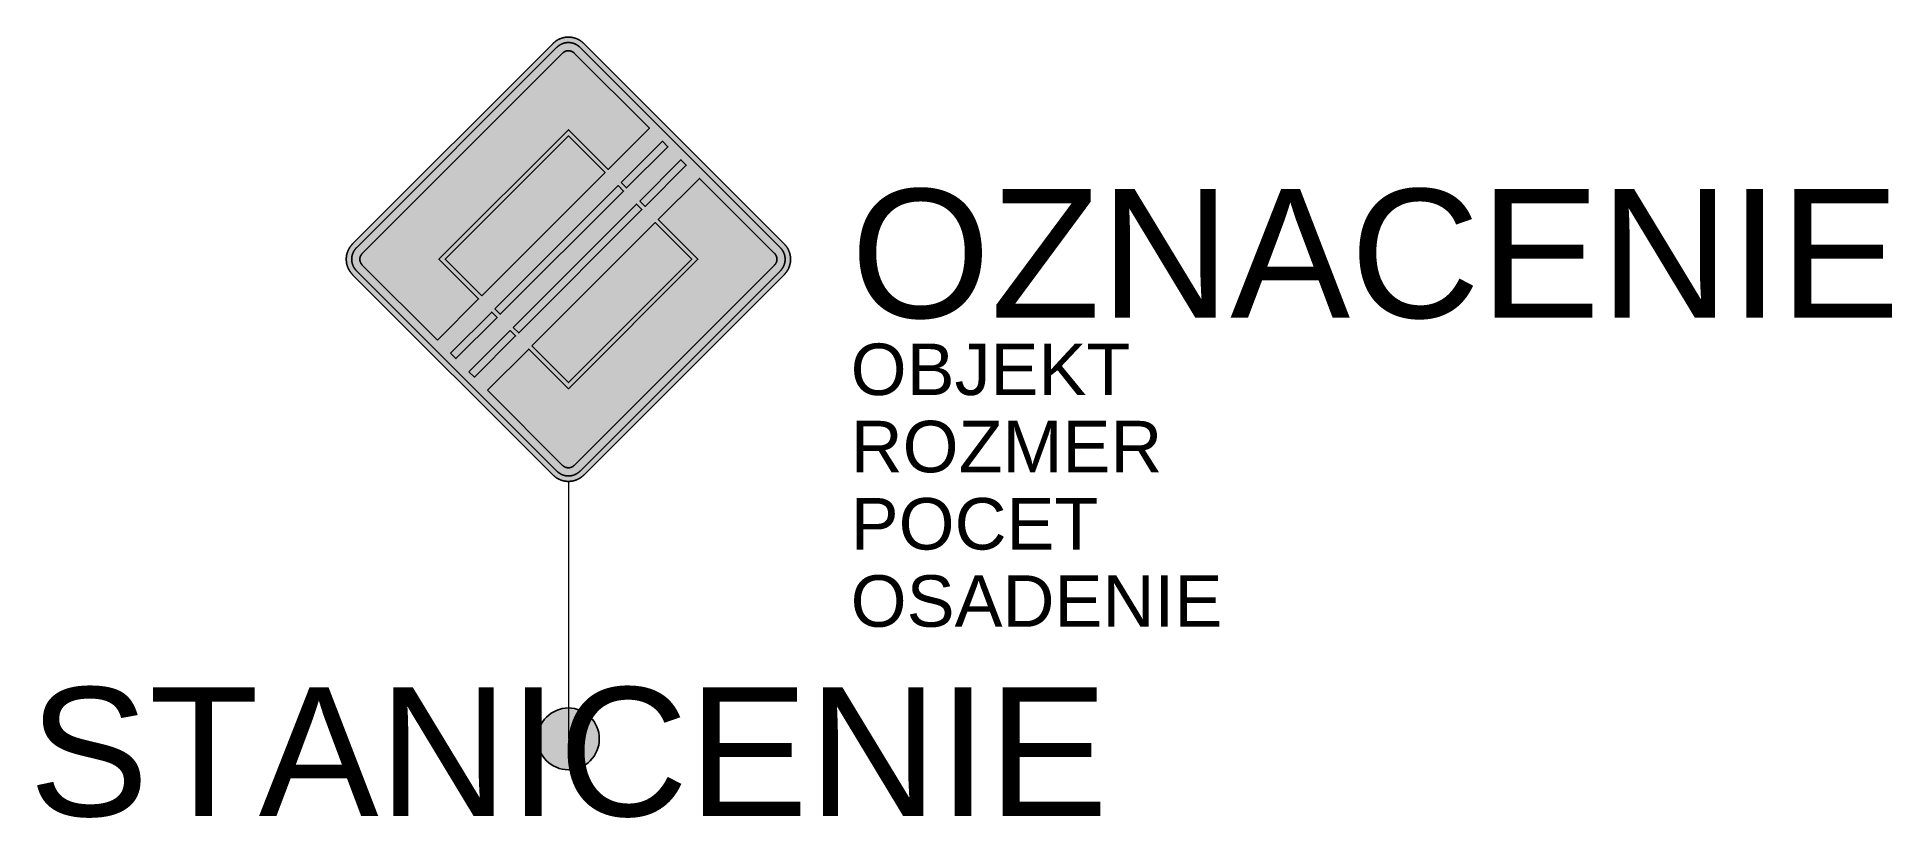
# Model space of a CAD drawing. Header units: metres. Extents: x -10.3 to 25.7, y -1.5 to 13.6.
import ezdxf
from ezdxf.enums import TextEntityAlignment as Align

# ---------------------------------------------------------------- set-up
doc = ezdxf.new("R2010")
doc.units = ezdxf.units.M
doc.layers.get('Defpoints').update_dxf_attribs({"color": 140, "lineweight": 5})
doc.styles.get("Standard").update_dxf_attribs({"font": 'arial.ttf'})

msp = doc.modelspace()

# ---------------------------------------------------------------- hatches: boundary and pattern name
at = {"true_color": 0xf1efea}
for points in [[(0.299, 5.124), (0.296, 5.12), (0.292, 5.117), (0.288, 5.113), (0.284, 5.109), (0.28, 5.106), (0.276, 5.103), (0.272, 5.099), (0.268, 5.096), (0.264, 5.093), (0.26, 5.089), (0.256, 5.086), (0.252, 5.083), (0.248, 5.08), (0.243, 5.077), (0.239, 5.074), (0.235, 5.071), (0.23, 5.068), (0.226, 5.065), (0.222, 5.063), (0.217, 5.06), (0.213, 5.057), (0.208, 5.055), (0.204, 5.052), (0.199, 5.05), (0.195, 5.047), (0.19, 5.045), (0.186, 5.043), (0.181, 5.041), (0.176, 5.038), (0.171, 5.036), (0.167, 5.034), (0.162, 5.032), (0.157, 5.03), (0.152, 5.028), (0.148, 5.027), (0.143, 5.025), (0.138, 5.023), (0.133, 5.021), (0.128, 5.02), (0.123, 5.018), (0.118, 5.017), (0.113, 5.015), (0.108, 5.014), (0.103, 5.013), (0.098, 5.012), (0.093, 5.01), (0.088, 5.009), (0.083, 5.008), (0.078, 5.007), (0.073, 5.006), (0.068, 5.005), (0.062, 5.005), (0.057, 5.004), (0.052, 5.003), (0.047, 5.003), (0.042, 5.002), (0.037, 5.002), (0.031, 5.001), (0.026, 5.001), (0.021, 5), (0.016, 5), (0.01, 5), (0.005, 5), (0, 5), (-0.005, 5), (-0.011, 5), (-0.016, 5), (-0.021, 5), (-0.026, 5.001), (-0.031, 5.001), (-0.037, 5.002), (-0.042, 5.002), (-0.047, 5.003), (-0.052, 5.003), (-0.057, 5.004), (-0.063, 5.005), (-0.068, 5.005), (-0.073, 5.006), (-0.078, 5.007), (-0.083, 5.008), (-0.088, 5.009), (-0.093, 5.01), (-0.098, 5.012), (-0.103, 5.013), (-0.108, 5.014), (-0.113, 5.015), (-0.118, 5.017), (-0.123, 5.018), (-0.128, 5.02), (-0.133, 5.021), (-0.138, 5.023), (-0.143, 5.025), (-0.148, 5.027), (-0.152, 5.028), (-0.157, 5.03), (-0.162, 5.032), (-0.167, 5.034), (-0.172, 5.036), (-0.176, 5.038), (-0.181, 5.041), (-0.186, 5.043), (-0.19, 5.045), (-0.195, 5.047), (-0.199, 5.05), (-0.204, 5.052), (-0.208, 5.055), (-0.213, 5.057), (-0.217, 5.06), (-0.222, 5.063), (-0.226, 5.065), (-0.231, 5.068), (-0.235, 5.071), (-0.239, 5.074), (-0.243, 5.077), (-0.248, 5.08), (-0.252, 5.083), (-0.256, 5.086), (-0.26, 5.089), (-0.264, 5.093), (-0.268, 5.096), (-0.272, 5.099), (-0.276, 5.103), (-0.28, 5.106), (-0.284, 5.109), (-0.288, 5.113), (-0.292, 5.117), (-0.296, 5.12), (-0.299, 5.124), (-4.191, 9.015), (-4.195, 9.019), (-4.198, 9.023), (-4.202, 9.027), (-4.205, 9.031), (-4.209, 9.034), (-4.212, 9.038), (-4.216, 9.042), (-4.219, 9.046), (-4.222, 9.05), (-4.225, 9.055), (-4.229, 9.059), (-4.232, 9.063), (-4.235, 9.067), (-4.238, 9.071), (-4.241, 9.076), (-4.244, 9.08), (-4.247, 9.084), (-4.249, 9.089), (-4.252, 9.093), (-4.255, 9.097), (-4.257, 9.102), (-4.26, 9.106), (-4.262, 9.111), (-4.265, 9.115), (-4.267, 9.12), (-4.27, 9.125), (-4.272, 9.129), (-4.274, 9.134), (-4.276, 9.138), (-4.279, 9.143), (-4.281, 9.148), (-4.283, 9.153), (-4.285, 9.158), (-4.286, 9.162), (-4.288, 9.167), (-4.29, 9.172), (-4.292, 9.177), (-4.293, 9.182), (-4.295, 9.187), (-4.297, 9.192), (-4.298, 9.197), (-4.299, 9.202), (-4.301, 9.207), (-4.302, 9.212), (-4.303, 9.217), (-4.304, 9.222), (-4.306, 9.227), (-4.307, 9.232), (-4.308, 9.237), (-4.309, 9.242), (-4.309, 9.247), (-4.31, 9.252), (-4.311, 9.257), (-4.312, 9.263), (-4.312, 9.268), (-4.313, 9.273), (-4.313, 9.278), (-4.314, 9.283), (-4.314, 9.289), (-4.314, 9.294), (-4.315, 9.299), (-4.315, 9.304), (-4.315, 9.309), (-4.315, 9.315), (-4.315, 9.32), (-4.315, 9.325), (-4.315, 9.331), (-4.314, 9.336), (-4.314, 9.341), (-4.314, 9.346), (-4.313, 9.351), (-4.313, 9.357), (-4.312, 9.362), (-4.312, 9.367), (-4.311, 9.372), (-4.31, 9.377), (-4.309, 9.382), (-4.309, 9.388), (-4.308, 9.393), (-4.307, 9.398), (-4.306, 9.403), (-4.304, 9.408), (-4.303, 9.413), (-4.302, 9.418), (-4.301, 9.423), (-4.299, 9.428), (-4.298, 9.433), (-4.297, 9.438), (-4.295, 9.443), (-4.293, 9.448), (-4.292, 9.453), (-4.29, 9.457), (-4.288, 9.462), (-4.286, 9.467), (-4.285, 9.472), (-4.283, 9.477), (-4.281, 9.481), (-4.279, 9.486), (-4.276, 9.491), (-4.274, 9.496), (-4.272, 9.5), (-4.27, 9.505), (-4.267, 9.51), (-4.265, 9.514), (-4.262, 9.519), (-4.26, 9.523), (-4.257, 9.528), (-4.255, 9.532), (-4.252, 9.536), (-4.249, 9.541), (-4.247, 9.545), (-4.244, 9.55), (-4.241, 9.554), (-4.238, 9.558), (-4.235, 9.562), (-4.232, 9.567), (-4.229, 9.571), (-4.225, 9.575), (-4.222, 9.579), (-4.219, 9.583), (-4.216, 9.587), (-4.212, 9.591), (-4.209, 9.595), (-4.205, 9.599), (-4.202, 9.603), (-4.198, 9.607), (-4.195, 9.61), (-4.191, 9.614), (-0.299, 13.506), (-0.296, 13.509), (-0.292, 13.513), (-0.288, 13.516), (-0.284, 13.52), (-0.28, 13.524), (-0.276, 13.527), (-0.272, 13.53), (-0.268, 13.534), (-0.264, 13.537), (-0.26, 13.54), (-0.256, 13.543), (-0.252, 13.546), (-0.248, 13.549), (-0.243, 13.553), (-0.239, 13.556), (-0.235, 13.558), (-0.231, 13.561), (-0.226, 13.564), (-0.222, 13.567), (-0.217, 13.569), (-0.213, 13.572), (-0.208, 13.575), (-0.204, 13.577), (-0.199, 13.58), (-0.195, 13.582), (-0.19, 13.584), (-0.186, 13.587), (-0.181, 13.589), (-0.176, 13.591), (-0.172, 13.593), (-0.167, 13.595), (-0.162, 13.597), (-0.157, 13.599), (-0.152, 13.601), (-0.148, 13.603), (-0.143, 13.605), (-0.138, 13.606), (-0.133, 13.608), (-0.128, 13.61), (-0.123, 13.611), (-0.118, 13.613), (-0.113, 13.614), (-0.108, 13.615), (-0.103, 13.617), (-0.098, 13.618), (-0.093, 13.619), (-0.088, 13.62), (-0.083, 13.621), (-0.078, 13.622), (-0.073, 13.623), (-0.068, 13.624), (-0.063, 13.625), (-0.057, 13.626), (-0.052, 13.626), (-0.047, 13.627), (-0.042, 13.627), (-0.037, 13.628), (-0.031, 13.628), (-0.026, 13.629), (-0.021, 13.629), (-0.016, 13.629), (-0.011, 13.629), (-0.005, 13.63), (0, 13.63), (0.005, 13.63), (0.01, 13.629), (0.016, 13.629), (0.021, 13.629), (0.026, 13.629), (0.031, 13.628), (0.037, 13.628), (0.042, 13.627), (0.047, 13.627), (0.052, 13.626), (0.057, 13.626), (0.062, 13.625), (0.068, 13.624), (0.073, 13.623), (0.078, 13.622), (0.083, 13.621), (0.088, 13.62), (0.093, 13.619), (0.098, 13.618), (0.103, 13.617), (0.108, 13.615), (0.113, 13.614), (0.118, 13.613), (0.123, 13.611), (0.128, 13.61), (0.133, 13.608), (0.138, 13.606), (0.143, 13.605), (0.148, 13.603), (0.152, 13.601), (0.157, 13.599), (0.162, 13.597), (0.167, 13.595), (0.171, 13.593), (0.176, 13.591), (0.181, 13.589), (0.186, 13.587), (0.19, 13.584), (0.195, 13.582), (0.199, 13.58), (0.204, 13.577), (0.208, 13.575), (0.213, 13.572), (0.217, 13.569), (0.222, 13.567), (0.226, 13.564), (0.23, 13.561), (0.235, 13.558), (0.239, 13.556), (0.243, 13.553), (0.248, 13.549), (0.252, 13.546), (0.256, 13.543), (0.26, 13.54), (0.264, 13.537), (0.268, 13.534), (0.272, 13.53), (0.276, 13.527), (0.28, 13.524), (0.284, 13.52), (0.288, 13.516), (0.292, 13.513), (0.296, 13.509), (0.299, 13.506), (4.191, 9.614), (4.194, 9.61), (4.198, 9.607), (4.202, 9.603), (4.205, 9.599), (4.209, 9.595), (4.212, 9.591), (4.216, 9.587), (4.219, 9.583), (4.222, 9.579), (4.225, 9.575), (4.229, 9.571), (4.232, 9.567), (4.235, 9.562), (4.238, 9.558), (4.241, 9.554), (4.244, 9.55), (4.246, 9.545), (4.249, 9.541), (4.252, 9.536), (4.255, 9.532), (4.257, 9.528), (4.26, 9.523), (4.262, 9.519), (4.265, 9.514), (4.267, 9.51), (4.27, 9.505), (4.272, 9.5), (4.274, 9.496), (4.276, 9.491), (4.278, 9.486), (4.281, 9.481), (4.282, 9.477), (4.284, 9.472), (4.286, 9.467), (4.288, 9.462), (4.29, 9.457), (4.292, 9.453), (4.293, 9.448), (4.295, 9.443), (4.296, 9.438), (4.298, 9.433), (4.299, 9.428), (4.301, 9.423), (4.302, 9.418), (4.303, 9.413), (4.304, 9.408), (4.305, 9.403), (4.306, 9.398), (4.307, 9.393), (4.308, 9.388), (4.309, 9.382), (4.31, 9.377), (4.311, 9.372), (4.311, 9.367), (4.312, 9.362), (4.313, 9.357), (4.313, 9.351), (4.314, 9.346), (4.314, 9.341), (4.314, 9.336), (4.314, 9.331), (4.315, 9.325), (4.315, 9.32), (4.315, 9.315), (4.315, 9.309), (4.315, 9.304), (4.314, 9.299), (4.314, 9.294), (4.314, 9.289), (4.314, 9.283), (4.313, 9.278), (4.313, 9.273), (4.312, 9.268), (4.311, 9.263), (4.311, 9.257), (4.31, 9.252), (4.309, 9.247), (4.308, 9.242), (4.307, 9.237), (4.306, 9.232), (4.305, 9.227), (4.304, 9.222), (4.303, 9.217), (4.302, 9.212), (4.301, 9.207), (4.299, 9.202), (4.298, 9.197), (4.296, 9.192), (4.295, 9.187), (4.293, 9.182), (4.292, 9.177), (4.29, 9.172), (4.288, 9.167), (4.286, 9.162), (4.284, 9.158), (4.282, 9.153), (4.281, 9.148), (4.278, 9.143), (4.276, 9.138), (4.274, 9.134), (4.272, 9.129), (4.27, 9.125), (4.267, 9.12), (4.265, 9.115), (4.262, 9.111), (4.26, 9.106), (4.257, 9.102), (4.255, 9.097), (4.252, 9.093), (4.249, 9.089), (4.246, 9.084), (4.244, 9.08), (4.241, 9.076), (4.238, 9.071), (4.235, 9.067), (4.232, 9.063), (4.229, 9.059), (4.225, 9.055), (4.222, 9.05), (4.219, 9.046), (4.216, 9.042), (4.212, 9.038), (4.209, 9.034), (4.205, 9.031), (4.202, 9.027), (4.198, 9.023), (4.194, 9.019), (4.191, 9.015)], [(-2.544, 7.743), (-4.004, 9.203), (-4.005, 9.204), (-4.006, 9.205), (-4.008, 9.207), (-4.009, 9.208), (-4.011, 9.21), (-4.012, 9.211), (-4.013, 9.213), (-4.014, 9.214), (-4.016, 9.216), (-4.017, 9.217), (-4.018, 9.219), (-4.019, 9.22), (-4.02, 9.222), (-4.021, 9.223), (-4.022, 9.225), (-4.024, 9.227), (-4.025, 9.228), (-4.026, 9.23), (-4.027, 9.232), (-4.028, 9.233), (-4.029, 9.235), (-4.03, 9.237), (-4.031, 9.238), (-4.032, 9.24), (-4.032, 9.242), (-4.033, 9.243), (-4.034, 9.245), (-4.035, 9.247), (-4.036, 9.249), (-4.037, 9.25), (-4.037, 9.252), (-4.038, 9.254), (-4.039, 9.256), (-4.04, 9.258), (-4.04, 9.259), (-4.041, 9.261), (-4.042, 9.263), (-4.042, 9.265), (-4.043, 9.267), (-4.043, 9.269), (-4.044, 9.27), (-4.044, 9.272), (-4.045, 9.274), (-4.045, 9.276), (-4.046, 9.278), (-4.046, 9.28), (-4.047, 9.282), (-4.047, 9.284), (-4.048, 9.285), (-4.048, 9.287), (-4.048, 9.289), (-4.049, 9.291), (-4.049, 9.293), (-4.049, 9.295), (-4.049, 9.297), (-4.05, 9.299), (-4.05, 9.301), (-4.05, 9.303), (-4.05, 9.305), (-4.05, 9.307), (-4.05, 9.309), (-4.05, 9.311), (-4.05, 9.313), (-4.05, 9.315), (-4.05, 9.317), (-4.05, 9.319), (-4.05, 9.321), (-4.05, 9.323), (-4.05, 9.325), (-4.05, 9.327), (-4.05, 9.328), (-4.05, 9.33), (-4.049, 9.332), (-4.049, 9.334), (-4.049, 9.336), (-4.049, 9.338), (-4.048, 9.34), (-4.048, 9.342), (-4.048, 9.344), (-4.047, 9.346), (-4.047, 9.348), (-4.046, 9.35), (-4.046, 9.352), (-4.045, 9.353), (-4.045, 9.355), (-4.044, 9.357), (-4.044, 9.359), (-4.043, 9.361), (-4.043, 9.363), (-4.042, 9.365), (-4.042, 9.366), (-4.041, 9.368), (-4.04, 9.37), (-4.04, 9.372), (-4.039, 9.374), (-4.038, 9.375), (-4.037, 9.377), (-4.037, 9.379), (-4.036, 9.381), (-4.035, 9.383), (-4.034, 9.384), (-4.033, 9.386), (-4.032, 9.388), (-4.032, 9.39), (-4.031, 9.391), (-4.03, 9.393), (-4.029, 9.395), (-4.028, 9.396), (-4.027, 9.398), (-4.026, 9.4), (-4.025, 9.401), (-4.024, 9.403), (-4.022, 9.404), (-4.021, 9.406), (-4.02, 9.408), (-4.019, 9.409), (-4.018, 9.411), (-4.017, 9.412), (-4.016, 9.414), (-4.014, 9.415), (-4.013, 9.417), (-4.012, 9.418), (-4.011, 9.42), (-4.009, 9.421), (-4.008, 9.423), (-4.006, 9.424), (-4.005, 9.426), (-4.004, 9.427), (-0.112, 13.318), (-0.111, 13.32), (-0.11, 13.321), (-0.108, 13.323), (-0.107, 13.324), (-0.105, 13.325), (-0.104, 13.326), (-0.102, 13.328), (-0.101, 13.329), (-0.099, 13.33), (-0.098, 13.331), (-0.096, 13.333), (-0.095, 13.334), (-0.093, 13.335), (-0.091, 13.336), (-0.09, 13.337), (-0.088, 13.338), (-0.087, 13.339), (-0.085, 13.34), (-0.083, 13.341), (-0.082, 13.342), (-0.08, 13.343), (-0.078, 13.344), (-0.077, 13.345), (-0.075, 13.346), (-0.073, 13.347), (-0.071, 13.348), (-0.07, 13.349), (-0.068, 13.35), (-0.066, 13.351), (-0.064, 13.351), (-0.063, 13.352), (-0.061, 13.353), (-0.059, 13.354), (-0.057, 13.354), (-0.055, 13.355), (-0.054, 13.356), (-0.052, 13.356), (-0.05, 13.357), (-0.048, 13.357), (-0.046, 13.358), (-0.044, 13.359), (-0.042, 13.359), (-0.041, 13.36), (-0.039, 13.36), (-0.037, 13.361), (-0.035, 13.361), (-0.033, 13.362), (-0.031, 13.362), (-0.029, 13.362), (-0.027, 13.363), (-0.025, 13.363), (-0.023, 13.363), (-0.022, 13.363), (-0.02, 13.364), (-0.018, 13.364), (-0.016, 13.364), (-0.014, 13.364), (-0.012, 13.364), (-0.01, 13.365), (-0.008, 13.365), (-0.006, 13.365), (-0.004, 13.365), (-0.002, 13.365), (0, 13.365), (0.002, 13.365), (0.004, 13.365), (0.006, 13.365), (0.008, 13.365), (0.01, 13.365), (0.012, 13.364), (0.014, 13.364), (0.016, 13.364), (0.018, 13.364), (0.02, 13.364), (0.021, 13.363), (0.023, 13.363), (0.025, 13.363), (0.027, 13.363), (0.029, 13.362), (0.031, 13.362), (0.033, 13.362), (0.035, 13.361), (0.037, 13.361), (0.039, 13.36), (0.041, 13.36), (0.042, 13.359), (0.044, 13.359), (0.046, 13.358), (0.048, 13.357), (0.05, 13.357), (0.052, 13.356), (0.053, 13.356), (0.055, 13.355), (0.057, 13.354), (0.059, 13.354), (0.061, 13.353), (0.062, 13.352), (0.064, 13.351), (0.066, 13.351), (0.068, 13.35), (0.07, 13.349), (0.071, 13.348), (0.073, 13.347), (0.075, 13.346), (0.076, 13.345), (0.078, 13.344), (0.08, 13.343), (0.082, 13.342), (0.083, 13.341), (0.085, 13.34), (0.086, 13.339), (0.088, 13.338), (0.09, 13.337), (0.091, 13.336), (0.093, 13.335), (0.094, 13.334), (0.096, 13.333), (0.098, 13.331), (0.099, 13.33), (0.101, 13.329), (0.102, 13.328), (0.104, 13.326), (0.105, 13.325), (0.107, 13.324), (0.108, 13.323), (0.109, 13.321), (0.111, 13.32), (0.112, 13.318), (1.572, 11.859), (0.771, 11.058), (0, 11.829), (-2.514, 9.315), (-1.744, 8.544)], [(1.025, 10.804), (1.826, 11.605), (1.931, 11.5), (1.13, 10.699)], [(1.384, 10.445), (2.185, 11.246), (2.29, 11.141), (1.489, 10.34)], [(-1.572, 6.77), (-0.771, 7.571), (0, 6.8), (2.514, 9.315), (1.744, 10.086), (2.544, 10.886), (4.004, 9.427), (4.005, 9.426), (4.006, 9.424), (4.008, 9.423), (4.009, 9.421), (4.01, 9.42), (4.012, 9.418), (4.013, 9.417), (4.014, 9.415), (4.015, 9.414), (4.017, 9.412), (4.018, 9.411), (4.019, 9.409), (4.02, 9.408), (4.021, 9.406), (4.022, 9.404), (4.023, 9.403), (4.025, 9.401), (4.026, 9.4), (4.027, 9.398), (4.028, 9.396), (4.029, 9.395), (4.03, 9.393), (4.031, 9.391), (4.031, 9.39), (4.032, 9.388), (4.033, 9.386), (4.034, 9.384), (4.035, 9.383), (4.036, 9.381), (4.037, 9.379), (4.037, 9.377), (4.038, 9.375), (4.039, 9.374), (4.039, 9.372), (4.04, 9.37), (4.041, 9.368), (4.041, 9.366), (4.042, 9.365), (4.043, 9.363), (4.043, 9.361), (4.044, 9.359), (4.044, 9.357), (4.045, 9.355), (4.045, 9.353), (4.046, 9.352), (4.046, 9.35), (4.047, 9.348), (4.047, 9.346), (4.047, 9.344), (4.048, 9.342), (4.048, 9.34), (4.048, 9.338), (4.049, 9.336), (4.049, 9.334), (4.049, 9.332), (4.049, 9.33), (4.05, 9.328), (4.05, 9.327), (4.05, 9.325), (4.05, 9.323), (4.05, 9.321), (4.05, 9.319), (4.05, 9.317), (4.05, 9.315), (4.05, 9.313), (4.05, 9.311), (4.05, 9.309), (4.05, 9.307), (4.05, 9.305), (4.05, 9.303), (4.05, 9.301), (4.049, 9.299), (4.049, 9.297), (4.049, 9.295), (4.049, 9.293), (4.048, 9.291), (4.048, 9.289), (4.048, 9.287), (4.047, 9.285), (4.047, 9.284), (4.047, 9.282), (4.046, 9.28), (4.046, 9.278), (4.045, 9.276), (4.045, 9.274), (4.044, 9.272), (4.044, 9.27), (4.043, 9.269), (4.043, 9.267), (4.042, 9.265), (4.041, 9.263), (4.041, 9.261), (4.04, 9.259), (4.039, 9.258), (4.039, 9.256), (4.038, 9.254), (4.037, 9.252), (4.037, 9.25), (4.036, 9.249), (4.035, 9.247), (4.034, 9.245), (4.033, 9.243), (4.032, 9.242), (4.031, 9.24), (4.031, 9.238), (4.03, 9.237), (4.029, 9.235), (4.028, 9.233), (4.027, 9.232), (4.026, 9.23), (4.025, 9.228), (4.023, 9.227), (4.022, 9.225), (4.021, 9.223), (4.02, 9.222), (4.019, 9.22), (4.018, 9.219), (4.017, 9.217), (4.015, 9.216), (4.014, 9.214), (4.013, 9.213), (4.012, 9.211), (4.01, 9.21), (4.009, 9.208), (4.008, 9.207), (4.006, 9.205), (4.005, 9.204), (4.004, 9.202), (0.112, 5.311), (0.111, 5.31), (0.109, 5.308), (0.108, 5.307), (0.107, 5.306), (0.105, 5.304), (0.104, 5.303), (0.102, 5.302), (0.101, 5.3), (0.099, 5.299), (0.098, 5.298), (0.096, 5.297), (0.094, 5.296), (0.093, 5.295), (0.091, 5.293), (0.09, 5.292), (0.088, 5.291), (0.086, 5.29), (0.085, 5.289), (0.083, 5.288), (0.082, 5.287), (0.08, 5.286), (0.078, 5.285), (0.076, 5.284), (0.075, 5.283), (0.073, 5.282), (0.071, 5.281), (0.07, 5.281), (0.068, 5.28), (0.066, 5.279), (0.064, 5.278), (0.062, 5.277), (0.061, 5.277), (0.059, 5.276), (0.057, 5.275), (0.055, 5.274), (0.053, 5.274), (0.052, 5.273), (0.05, 5.273), (0.048, 5.272), (0.046, 5.271), (0.044, 5.271), (0.042, 5.27), (0.041, 5.27), (0.039, 5.269), (0.037, 5.269), (0.035, 5.268), (0.033, 5.268), (0.031, 5.268), (0.029, 5.267), (0.027, 5.267), (0.025, 5.267), (0.023, 5.266), (0.021, 5.266), (0.02, 5.266), (0.018, 5.266), (0.016, 5.265), (0.014, 5.265), (0.012, 5.265), (0.01, 5.265), (0.008, 5.265), (0.006, 5.265), (0.004, 5.265), (0.002, 5.265), (0, 5.265), (-0.002, 5.265), (-0.004, 5.265), (-0.006, 5.265), (-0.008, 5.265), (-0.01, 5.265), (-0.012, 5.265), (-0.014, 5.265), (-0.016, 5.265), (-0.018, 5.266), (-0.02, 5.266), (-0.022, 5.266), (-0.023, 5.266), (-0.025, 5.267), (-0.027, 5.267), (-0.029, 5.267), (-0.031, 5.268), (-0.033, 5.268), (-0.035, 5.268), (-0.037, 5.269), (-0.039, 5.269), (-0.041, 5.27), (-0.042, 5.27), (-0.044, 5.271), (-0.046, 5.271), (-0.048, 5.272), (-0.05, 5.273), (-0.052, 5.273), (-0.054, 5.274), (-0.055, 5.274), (-0.057, 5.275), (-0.059, 5.276), (-0.061, 5.277), (-0.063, 5.277), (-0.064, 5.278), (-0.066, 5.279), (-0.068, 5.28), (-0.07, 5.281), (-0.071, 5.281), (-0.073, 5.282), (-0.075, 5.283), (-0.077, 5.284), (-0.078, 5.285), (-0.08, 5.286), (-0.082, 5.287), (-0.083, 5.288), (-0.085, 5.289), (-0.087, 5.29), (-0.088, 5.291), (-0.09, 5.292), (-0.091, 5.293), (-0.093, 5.295), (-0.095, 5.296), (-0.096, 5.297), (-0.098, 5.298), (-0.099, 5.299), (-0.101, 5.3), (-0.102, 5.302), (-0.104, 5.303), (-0.105, 5.304), (-0.107, 5.306), (-0.108, 5.307), (-0.11, 5.308), (-0.111, 5.31), (-0.112, 5.311)], [(-2.29, 7.489), (-1.489, 8.29), (-1.384, 8.185), (-2.185, 7.384)], [(-1.931, 7.13), (-1.13, 7.93), (-1.025, 7.826), (-1.826, 7.025)]]:
    msp.add_hatch(color=7, dxfattribs=at).paths.add_polyline_path(points)
at = {"true_color": 0x9b9b9b}
msp.add_hatch(color=253, dxfattribs=at).paths.add_polyline_path([(0.225, 5.199), (0.222, 5.196), (0.219, 5.193), (0.216, 5.191), (0.213, 5.188), (0.21, 5.185), (0.207, 5.183), (0.204, 5.18), (0.201, 5.178), (0.198, 5.175), (0.195, 5.173), (0.192, 5.17), (0.189, 5.168), (0.186, 5.166), (0.183, 5.164), (0.179, 5.161), (0.176, 5.159), (0.173, 5.157), (0.17, 5.155), (0.166, 5.153), (0.163, 5.151), (0.16, 5.149), (0.156, 5.147), (0.153, 5.145), (0.149, 5.143), (0.146, 5.141), (0.143, 5.14), (0.139, 5.138), (0.136, 5.136), (0.132, 5.135), (0.129, 5.133), (0.125, 5.131), (0.121, 5.13), (0.118, 5.128), (0.114, 5.127), (0.111, 5.126), (0.107, 5.124), (0.103, 5.123), (0.1, 5.122), (0.096, 5.121), (0.092, 5.12), (0.089, 5.118), (0.085, 5.117), (0.081, 5.116), (0.077, 5.115), (0.074, 5.114), (0.07, 5.114), (0.066, 5.113), (0.062, 5.112), (0.058, 5.111), (0.055, 5.11), (0.051, 5.11), (0.047, 5.109), (0.043, 5.109), (0.039, 5.108), (0.035, 5.108), (0.031, 5.107), (0.027, 5.107), (0.024, 5.107), (0.02, 5.106), (0.016, 5.106), (0.012, 5.106), (0.008, 5.106), (0.004, 5.106), (0, 5.106), (-0.004, 5.106), (-0.008, 5.106), (-0.012, 5.106), (-0.016, 5.106), (-0.02, 5.106), (-0.024, 5.107), (-0.028, 5.107), (-0.031, 5.107), (-0.035, 5.108), (-0.039, 5.108), (-0.043, 5.109), (-0.047, 5.109), (-0.051, 5.11), (-0.055, 5.11), (-0.058, 5.111), (-0.062, 5.112), (-0.066, 5.113), (-0.07, 5.114), (-0.074, 5.114), (-0.077, 5.115), (-0.081, 5.116), (-0.085, 5.117), (-0.089, 5.118), (-0.092, 5.12), (-0.096, 5.121), (-0.1, 5.122), (-0.103, 5.123), (-0.107, 5.124), (-0.111, 5.126), (-0.114, 5.127), (-0.118, 5.128), (-0.122, 5.13), (-0.125, 5.131), (-0.129, 5.133), (-0.132, 5.135), (-0.136, 5.136), (-0.139, 5.138), (-0.143, 5.14), (-0.146, 5.141), (-0.15, 5.143), (-0.153, 5.145), (-0.156, 5.147), (-0.16, 5.149), (-0.163, 5.151), (-0.166, 5.153), (-0.17, 5.155), (-0.173, 5.157), (-0.176, 5.159), (-0.179, 5.161), (-0.183, 5.164), (-0.186, 5.166), (-0.189, 5.168), (-0.192, 5.17), (-0.195, 5.173), (-0.198, 5.175), (-0.201, 5.178), (-0.204, 5.18), (-0.207, 5.183), (-0.21, 5.185), (-0.213, 5.188), (-0.216, 5.191), (-0.219, 5.193), (-0.222, 5.196), (-0.225, 5.199), (-4.116, 9.09), (-4.119, 9.093), (-4.121, 9.096), (-4.124, 9.099), (-4.127, 9.102), (-4.129, 9.105), (-4.132, 9.107), (-4.135, 9.11), (-4.137, 9.114), (-4.14, 9.117), (-4.142, 9.12), (-4.144, 9.123), (-4.147, 9.126), (-4.149, 9.129), (-4.151, 9.132), (-4.153, 9.135), (-4.156, 9.139), (-4.158, 9.142), (-4.16, 9.145), (-4.162, 9.148), (-4.164, 9.152), (-4.166, 9.155), (-4.168, 9.158), (-4.17, 9.162), (-4.172, 9.165), (-4.173, 9.169), (-4.175, 9.172), (-4.177, 9.176), (-4.179, 9.179), (-4.18, 9.183), (-4.182, 9.186), (-4.183, 9.19), (-4.185, 9.193), (-4.186, 9.197), (-4.188, 9.2), (-4.189, 9.204), (-4.19, 9.208), (-4.192, 9.211), (-4.193, 9.215), (-4.194, 9.219), (-4.195, 9.222), (-4.196, 9.226), (-4.197, 9.23), (-4.198, 9.234), (-4.199, 9.237), (-4.2, 9.241), (-4.201, 9.245), (-4.202, 9.249), (-4.203, 9.252), (-4.204, 9.256), (-4.204, 9.26), (-4.205, 9.264), (-4.205, 9.268), (-4.206, 9.272), (-4.207, 9.276), (-4.207, 9.279), (-4.207, 9.283), (-4.208, 9.287), (-4.208, 9.291), (-4.208, 9.295), (-4.209, 9.299), (-4.209, 9.303), (-4.209, 9.307), (-4.209, 9.311), (-4.209, 9.315), (-4.209, 9.319), (-4.209, 9.323), (-4.209, 9.327), (-4.209, 9.33), (-4.208, 9.334), (-4.208, 9.338), (-4.208, 9.342), (-4.207, 9.346), (-4.207, 9.35), (-4.207, 9.354), (-4.206, 9.358), (-4.205, 9.362), (-4.205, 9.365), (-4.204, 9.369), (-4.204, 9.373), (-4.203, 9.377), (-4.202, 9.381), (-4.201, 9.385), (-4.2, 9.388), (-4.199, 9.392), (-4.198, 9.396), (-4.197, 9.4), (-4.196, 9.403), (-4.195, 9.407), (-4.194, 9.411), (-4.193, 9.414), (-4.192, 9.418), (-4.19, 9.422), (-4.189, 9.425), (-4.188, 9.429), (-4.186, 9.433), (-4.185, 9.436), (-4.183, 9.44), (-4.182, 9.443), (-4.18, 9.447), (-4.179, 9.45), (-4.177, 9.454), (-4.175, 9.457), (-4.173, 9.461), (-4.172, 9.464), (-4.17, 9.468), (-4.168, 9.471), (-4.166, 9.474), (-4.164, 9.478), (-4.162, 9.481), (-4.16, 9.484), (-4.158, 9.488), (-4.156, 9.491), (-4.153, 9.494), (-4.151, 9.497), (-4.149, 9.5), (-4.147, 9.504), (-4.144, 9.507), (-4.142, 9.51), (-4.14, 9.513), (-4.137, 9.516), (-4.135, 9.519), (-4.132, 9.522), (-4.129, 9.525), (-4.127, 9.528), (-4.124, 9.531), (-4.121, 9.534), (-4.119, 9.536), (-4.116, 9.539), (-0.225, 13.431), (-0.222, 13.433), (-0.219, 13.436), (-0.216, 13.439), (-0.213, 13.442), (-0.21, 13.444), (-0.207, 13.447), (-0.204, 13.449), (-0.201, 13.452), (-0.198, 13.454), (-0.195, 13.457), (-0.192, 13.459), (-0.189, 13.461), (-0.186, 13.464), (-0.183, 13.466), (-0.179, 13.468), (-0.176, 13.47), (-0.173, 13.472), (-0.17, 13.475), (-0.166, 13.477), (-0.163, 13.479), (-0.16, 13.481), (-0.156, 13.483), (-0.153, 13.484), (-0.15, 13.486), (-0.146, 13.488), (-0.143, 13.49), (-0.139, 13.492), (-0.136, 13.493), (-0.132, 13.495), (-0.129, 13.496), (-0.125, 13.498), (-0.122, 13.5), (-0.118, 13.501), (-0.114, 13.502), (-0.111, 13.504), (-0.107, 13.505), (-0.103, 13.506), (-0.1, 13.508), (-0.096, 13.509), (-0.092, 13.51), (-0.089, 13.511), (-0.085, 13.512), (-0.081, 13.513), (-0.077, 13.514), (-0.074, 13.515), (-0.07, 13.516), (-0.066, 13.517), (-0.062, 13.518), (-0.058, 13.518), (-0.055, 13.519), (-0.051, 13.52), (-0.047, 13.52), (-0.043, 13.521), (-0.039, 13.521), (-0.035, 13.522), (-0.031, 13.522), (-0.028, 13.523), (-0.024, 13.523), (-0.02, 13.523), (-0.016, 13.523), (-0.012, 13.524), (-0.008, 13.524), (-0.004, 13.524), (0, 13.524), (0.004, 13.524), (0.008, 13.524), (0.012, 13.524), (0.016, 13.523), (0.02, 13.523), (0.024, 13.523), (0.027, 13.523), (0.031, 13.522), (0.035, 13.522), (0.039, 13.521), (0.043, 13.521), (0.047, 13.52), (0.051, 13.52), (0.055, 13.519), (0.058, 13.518), (0.062, 13.518), (0.066, 13.517), (0.07, 13.516), (0.074, 13.515), (0.077, 13.514), (0.081, 13.513), (0.085, 13.512), (0.089, 13.511), (0.092, 13.51), (0.096, 13.509), (0.1, 13.508), (0.103, 13.506), (0.107, 13.505), (0.111, 13.504), (0.114, 13.502), (0.118, 13.501), (0.121, 13.5), (0.125, 13.498), (0.129, 13.496), (0.132, 13.495), (0.136, 13.493), (0.139, 13.492), (0.143, 13.49), (0.146, 13.488), (0.149, 13.486), (0.153, 13.484), (0.156, 13.483), (0.16, 13.481), (0.163, 13.479), (0.166, 13.477), (0.17, 13.475), (0.173, 13.472), (0.176, 13.47), (0.179, 13.468), (0.183, 13.466), (0.186, 13.464), (0.189, 13.461), (0.192, 13.459), (0.195, 13.457), (0.198, 13.454), (0.201, 13.452), (0.204, 13.449), (0.207, 13.447), (0.21, 13.444), (0.213, 13.442), (0.216, 13.439), (0.219, 13.436), (0.222, 13.433), (0.224, 13.431), (4.116, 9.539), (4.119, 9.536), (4.121, 9.534), (4.124, 9.531), (4.127, 9.528), (4.129, 9.525), (4.132, 9.522), (4.135, 9.519), (4.137, 9.516), (4.139, 9.513), (4.142, 9.51), (4.144, 9.507), (4.147, 9.504), (4.149, 9.5), (4.151, 9.497), (4.153, 9.494), (4.156, 9.491), (4.158, 9.488), (4.16, 9.484), (4.162, 9.481), (4.164, 9.478), (4.166, 9.474), (4.168, 9.471), (4.17, 9.468), (4.171, 9.464), (4.173, 9.461), (4.175, 9.457), (4.177, 9.454), (4.178, 9.45), (4.18, 9.447), (4.182, 9.443), (4.183, 9.44), (4.185, 9.436), (4.186, 9.433), (4.188, 9.429), (4.189, 9.425), (4.19, 9.422), (4.192, 9.418), (4.193, 9.414), (4.194, 9.411), (4.195, 9.407), (4.196, 9.403), (4.197, 9.4), (4.198, 9.396), (4.199, 9.392), (4.2, 9.388), (4.201, 9.385), (4.202, 9.381), (4.203, 9.377), (4.203, 9.373), (4.204, 9.369), (4.205, 9.365), (4.205, 9.362), (4.206, 9.358), (4.206, 9.354), (4.207, 9.35), (4.207, 9.346), (4.208, 9.342), (4.208, 9.338), (4.208, 9.334), (4.209, 9.33), (4.209, 9.327), (4.209, 9.323), (4.209, 9.319), (4.209, 9.315), (4.209, 9.311), (4.209, 9.307), (4.209, 9.303), (4.209, 9.299), (4.208, 9.295), (4.208, 9.291), (4.208, 9.287), (4.207, 9.283), (4.207, 9.279), (4.206, 9.276), (4.206, 9.272), (4.205, 9.268), (4.205, 9.264), (4.204, 9.26), (4.203, 9.256), (4.203, 9.252), (4.202, 9.249), (4.201, 9.245), (4.2, 9.241), (4.199, 9.237), (4.198, 9.234), (4.197, 9.23), (4.196, 9.226), (4.195, 9.222), (4.194, 9.219), (4.193, 9.215), (4.192, 9.211), (4.19, 9.208), (4.189, 9.204), (4.188, 9.2), (4.186, 9.197), (4.185, 9.193), (4.183, 9.19), (4.182, 9.186), (4.18, 9.183), (4.178, 9.179), (4.177, 9.176), (4.175, 9.172), (4.173, 9.169), (4.171, 9.165), (4.17, 9.162), (4.168, 9.158), (4.166, 9.155), (4.164, 9.152), (4.162, 9.148), (4.16, 9.145), (4.158, 9.142), (4.156, 9.139), (4.153, 9.135), (4.151, 9.132), (4.149, 9.129), (4.147, 9.126), (4.144, 9.123), (4.142, 9.12), (4.139, 9.117), (4.137, 9.114), (4.135, 9.11), (4.132, 9.107), (4.129, 9.105), (4.127, 9.102), (4.124, 9.099), (4.121, 9.096), (4.119, 9.093), (4.116, 9.09)])
at = {"true_color": 0x828282}
for points in [[(-1.684, 8.604), (-2.395, 9.315), (0, 11.71), (0.711, 10.999)], [(-1.429, 8.349), (0.965, 10.744), (1.07, 10.639), (-1.325, 8.245)], [(-1.07, 7.99), (1.325, 10.385), (1.429, 10.28), (-0.965, 7.885)], [(-0.711, 7.631), (1.684, 10.026), (2.395, 9.315), (0, 6.92)]]:
    msp.add_hatch(color=8, dxfattribs=at).paths.add_polyline_path(points)
h = msp.add_hatch(color=0)
h.dxf.hatch_style = 1
h.paths.add_polyline_path([(0.6, 0, 1), (-0.6, 0, 1)])

# ---------------------------------------------------------------- linework, layer by layer
at = {"lineweight": 9}
msp.add_line((0, 5), (0, 2.5), dxfattribs=at)
at = {"color": 0, "lineweight": 9}
msp.add_line((0, 2.5), (0, 0), dxfattribs=at)
at = {"color": 7, "true_color": 0xf1efea}
for points in [[(0.299, 5.124), (0.296, 5.12), (0.292, 5.117), (0.288, 5.113), (0.284, 5.109), (0.28, 5.106), (0.276, 5.103), (0.272, 5.099), (0.268, 5.096), (0.264, 5.093), (0.26, 5.089), (0.256, 5.086), (0.252, 5.083), (0.248, 5.08), (0.243, 5.077), (0.239, 5.074), (0.235, 5.071), (0.23, 5.068), (0.226, 5.065), (0.222, 5.063), (0.217, 5.06), (0.213, 5.057), (0.208, 5.055), (0.204, 5.052), (0.199, 5.05), (0.195, 5.047), (0.19, 5.045), (0.186, 5.043), (0.181, 5.041), (0.176, 5.038), (0.171, 5.036), (0.167, 5.034), (0.162, 5.032), (0.157, 5.03), (0.152, 5.028), (0.148, 5.027), (0.143, 5.025), (0.138, 5.023), (0.133, 5.021), (0.128, 5.02), (0.123, 5.018), (0.118, 5.017), (0.113, 5.015), (0.108, 5.014), (0.103, 5.013), (0.098, 5.012), (0.093, 5.01), (0.088, 5.009), (0.083, 5.008), (0.078, 5.007), (0.073, 5.006), (0.068, 5.005), (0.062, 5.005), (0.057, 5.004), (0.052, 5.003), (0.047, 5.003), (0.042, 5.002), (0.037, 5.002), (0.031, 5.001), (0.026, 5.001), (0.021, 5), (0.016, 5), (0.01, 5), (0.005, 5), (0, 5), (-0.005, 5), (-0.011, 5), (-0.016, 5), (-0.021, 5), (-0.026, 5.001), (-0.031, 5.001), (-0.037, 5.002), (-0.042, 5.002), (-0.047, 5.003), (-0.052, 5.003), (-0.057, 5.004), (-0.063, 5.005), (-0.068, 5.005), (-0.073, 5.006), (-0.078, 5.007), (-0.083, 5.008), (-0.088, 5.009), (-0.093, 5.01), (-0.098, 5.012), (-0.103, 5.013), (-0.108, 5.014), (-0.113, 5.015), (-0.118, 5.017), (-0.123, 5.018), (-0.128, 5.02), (-0.133, 5.021), (-0.138, 5.023), (-0.143, 5.025), (-0.148, 5.027), (-0.152, 5.028), (-0.157, 5.03), (-0.162, 5.032), (-0.167, 5.034), (-0.172, 5.036), (-0.176, 5.038), (-0.181, 5.041), (-0.186, 5.043), (-0.19, 5.045), (-0.195, 5.047), (-0.199, 5.05), (-0.204, 5.052), (-0.208, 5.055), (-0.213, 5.057), (-0.217, 5.06), (-0.222, 5.063), (-0.226, 5.065), (-0.231, 5.068), (-0.235, 5.071), (-0.239, 5.074), (-0.243, 5.077), (-0.248, 5.08), (-0.252, 5.083), (-0.256, 5.086), (-0.26, 5.089), (-0.264, 5.093), (-0.268, 5.096), (-0.272, 5.099), (-0.276, 5.103), (-0.28, 5.106), (-0.284, 5.109), (-0.288, 5.113), (-0.292, 5.117), (-0.296, 5.12), (-0.299, 5.124), (-4.191, 9.015), (-4.195, 9.019), (-4.198, 9.023), (-4.202, 9.027), (-4.205, 9.031), (-4.209, 9.034), (-4.212, 9.038), (-4.216, 9.042), (-4.219, 9.046), (-4.222, 9.05), (-4.225, 9.055), (-4.229, 9.059), (-4.232, 9.063), (-4.235, 9.067), (-4.238, 9.071), (-4.241, 9.076), (-4.244, 9.08), (-4.247, 9.084), (-4.249, 9.089), (-4.252, 9.093), (-4.255, 9.097), (-4.257, 9.102), (-4.26, 9.106), (-4.262, 9.111), (-4.265, 9.115), (-4.267, 9.12), (-4.27, 9.125), (-4.272, 9.129), (-4.274, 9.134), (-4.276, 9.138), (-4.279, 9.143), (-4.281, 9.148), (-4.283, 9.153), (-4.285, 9.158), (-4.286, 9.162), (-4.288, 9.167), (-4.29, 9.172), (-4.292, 9.177), (-4.293, 9.182), (-4.295, 9.187), (-4.297, 9.192), (-4.298, 9.197), (-4.299, 9.202), (-4.301, 9.207), (-4.302, 9.212), (-4.303, 9.217), (-4.304, 9.222), (-4.306, 9.227), (-4.307, 9.232), (-4.308, 9.237), (-4.309, 9.242), (-4.309, 9.247), (-4.31, 9.252), (-4.311, 9.257), (-4.312, 9.263), (-4.312, 9.268), (-4.313, 9.273), (-4.313, 9.278), (-4.314, 9.283), (-4.314, 9.289), (-4.314, 9.294), (-4.315, 9.299), (-4.315, 9.304), (-4.315, 9.309), (-4.315, 9.315), (-4.315, 9.32), (-4.315, 9.325), (-4.315, 9.331), (-4.314, 9.336), (-4.314, 9.341), (-4.314, 9.346), (-4.313, 9.351), (-4.313, 9.357), (-4.312, 9.362), (-4.312, 9.367), (-4.311, 9.372), (-4.31, 9.377), (-4.309, 9.382), (-4.309, 9.388), (-4.308, 9.393), (-4.307, 9.398), (-4.306, 9.403), (-4.304, 9.408), (-4.303, 9.413), (-4.302, 9.418), (-4.301, 9.423), (-4.299, 9.428), (-4.298, 9.433), (-4.297, 9.438), (-4.295, 9.443), (-4.293, 9.448), (-4.292, 9.453), (-4.29, 9.457), (-4.288, 9.462), (-4.286, 9.467), (-4.285, 9.472), (-4.283, 9.477), (-4.281, 9.481), (-4.279, 9.486), (-4.276, 9.491), (-4.274, 9.496), (-4.272, 9.5), (-4.27, 9.505), (-4.267, 9.51), (-4.265, 9.514), (-4.262, 9.519), (-4.26, 9.523), (-4.257, 9.528), (-4.255, 9.532), (-4.252, 9.536), (-4.249, 9.541), (-4.247, 9.545), (-4.244, 9.55), (-4.241, 9.554), (-4.238, 9.558), (-4.235, 9.562), (-4.232, 9.567), (-4.229, 9.571), (-4.225, 9.575), (-4.222, 9.579), (-4.219, 9.583), (-4.216, 9.587), (-4.212, 9.591), (-4.209, 9.595), (-4.205, 9.599), (-4.202, 9.603), (-4.198, 9.607), (-4.195, 9.61), (-4.191, 9.614), (-0.299, 13.506), (-0.296, 13.509), (-0.292, 13.513), (-0.288, 13.516), (-0.284, 13.52), (-0.28, 13.524), (-0.276, 13.527), (-0.272, 13.53), (-0.268, 13.534), (-0.264, 13.537), (-0.26, 13.54), (-0.256, 13.543), (-0.252, 13.546), (-0.248, 13.549), (-0.243, 13.553), (-0.239, 13.556), (-0.235, 13.558), (-0.231, 13.561), (-0.226, 13.564), (-0.222, 13.567), (-0.217, 13.569), (-0.213, 13.572), (-0.208, 13.575), (-0.204, 13.577), (-0.199, 13.58), (-0.195, 13.582), (-0.19, 13.584), (-0.186, 13.587), (-0.181, 13.589), (-0.176, 13.591), (-0.172, 13.593), (-0.167, 13.595), (-0.162, 13.597), (-0.157, 13.599), (-0.152, 13.601), (-0.148, 13.603), (-0.143, 13.605), (-0.138, 13.606), (-0.133, 13.608), (-0.128, 13.61), (-0.123, 13.611), (-0.118, 13.613), (-0.113, 13.614), (-0.108, 13.615), (-0.103, 13.617), (-0.098, 13.618), (-0.093, 13.619), (-0.088, 13.62), (-0.083, 13.621), (-0.078, 13.622), (-0.073, 13.623), (-0.068, 13.624), (-0.063, 13.625), (-0.057, 13.626), (-0.052, 13.626), (-0.047, 13.627), (-0.042, 13.627), (-0.037, 13.628), (-0.031, 13.628), (-0.026, 13.629), (-0.021, 13.629), (-0.016, 13.629), (-0.011, 13.629), (-0.005, 13.63), (0, 13.63), (0.005, 13.63), (0.01, 13.629), (0.016, 13.629), (0.021, 13.629), (0.026, 13.629), (0.031, 13.628), (0.037, 13.628), (0.042, 13.627), (0.047, 13.627), (0.052, 13.626), (0.057, 13.626), (0.062, 13.625), (0.068, 13.624), (0.073, 13.623), (0.078, 13.622), (0.083, 13.621), (0.088, 13.62), (0.093, 13.619), (0.098, 13.618), (0.103, 13.617), (0.108, 13.615), (0.113, 13.614), (0.118, 13.613), (0.123, 13.611), (0.128, 13.61), (0.133, 13.608), (0.138, 13.606), (0.143, 13.605), (0.148, 13.603), (0.152, 13.601), (0.157, 13.599), (0.162, 13.597), (0.167, 13.595), (0.171, 13.593), (0.176, 13.591), (0.181, 13.589), (0.186, 13.587), (0.19, 13.584), (0.195, 13.582), (0.199, 13.58), (0.204, 13.577), (0.208, 13.575), (0.213, 13.572), (0.217, 13.569), (0.222, 13.567), (0.226, 13.564), (0.23, 13.561), (0.235, 13.558), (0.239, 13.556), (0.243, 13.553), (0.248, 13.549), (0.252, 13.546), (0.256, 13.543), (0.26, 13.54), (0.264, 13.537), (0.268, 13.534), (0.272, 13.53), (0.276, 13.527), (0.28, 13.524), (0.284, 13.52), (0.288, 13.516), (0.292, 13.513), (0.296, 13.509), (0.299, 13.506), (4.191, 9.614), (4.194, 9.61), (4.198, 9.607), (4.202, 9.603), (4.205, 9.599), (4.209, 9.595), (4.212, 9.591), (4.216, 9.587), (4.219, 9.583), (4.222, 9.579), (4.225, 9.575), (4.229, 9.571), (4.232, 9.567), (4.235, 9.562), (4.238, 9.558), (4.241, 9.554), (4.244, 9.55), (4.246, 9.545), (4.249, 9.541), (4.252, 9.536), (4.255, 9.532), (4.257, 9.528), (4.26, 9.523), (4.262, 9.519), (4.265, 9.514), (4.267, 9.51), (4.27, 9.505), (4.272, 9.5), (4.274, 9.496), (4.276, 9.491), (4.278, 9.486), (4.281, 9.481), (4.282, 9.477), (4.284, 9.472), (4.286, 9.467), (4.288, 9.462), (4.29, 9.457), (4.292, 9.453), (4.293, 9.448), (4.295, 9.443), (4.296, 9.438), (4.298, 9.433), (4.299, 9.428), (4.301, 9.423), (4.302, 9.418), (4.303, 9.413), (4.304, 9.408), (4.305, 9.403), (4.306, 9.398), (4.307, 9.393), (4.308, 9.388), (4.309, 9.382), (4.31, 9.377), (4.311, 9.372), (4.311, 9.367), (4.312, 9.362), (4.313, 9.357), (4.313, 9.351), (4.314, 9.346), (4.314, 9.341), (4.314, 9.336), (4.314, 9.331), (4.315, 9.325), (4.315, 9.32), (4.315, 9.315), (4.315, 9.309), (4.315, 9.304), (4.314, 9.299), (4.314, 9.294), (4.314, 9.289), (4.314, 9.283), (4.313, 9.278), (4.313, 9.273), (4.312, 9.268), (4.311, 9.263), (4.311, 9.257), (4.31, 9.252), (4.309, 9.247), (4.308, 9.242), (4.307, 9.237), (4.306, 9.232), (4.305, 9.227), (4.304, 9.222), (4.303, 9.217), (4.302, 9.212), (4.301, 9.207), (4.299, 9.202), (4.298, 9.197), (4.296, 9.192), (4.295, 9.187), (4.293, 9.182), (4.292, 9.177), (4.29, 9.172), (4.288, 9.167), (4.286, 9.162), (4.284, 9.158), (4.282, 9.153), (4.281, 9.148), (4.278, 9.143), (4.276, 9.138), (4.274, 9.134), (4.272, 9.129), (4.27, 9.125), (4.267, 9.12), (4.265, 9.115), (4.262, 9.111), (4.26, 9.106), (4.257, 9.102), (4.255, 9.097), (4.252, 9.093), (4.249, 9.089), (4.246, 9.084), (4.244, 9.08), (4.241, 9.076), (4.238, 9.071), (4.235, 9.067), (4.232, 9.063), (4.229, 9.059), (4.225, 9.055), (4.222, 9.05), (4.219, 9.046), (4.216, 9.042), (4.212, 9.038), (4.209, 9.034), (4.205, 9.031), (4.202, 9.027), (4.198, 9.023), (4.194, 9.019), (4.191, 9.015), (0.299, 5.124)], [(-2.544, 7.743), (-4.004, 9.203), (-4.005, 9.204), (-4.006, 9.205), (-4.008, 9.207), (-4.009, 9.208), (-4.011, 9.21), (-4.012, 9.211), (-4.013, 9.213), (-4.014, 9.214), (-4.016, 9.216), (-4.017, 9.217), (-4.018, 9.219), (-4.019, 9.22), (-4.02, 9.222), (-4.021, 9.223), (-4.022, 9.225), (-4.024, 9.227), (-4.025, 9.228), (-4.026, 9.23), (-4.027, 9.232), (-4.028, 9.233), (-4.029, 9.235), (-4.03, 9.237), (-4.031, 9.238), (-4.032, 9.24), (-4.032, 9.242), (-4.033, 9.243), (-4.034, 9.245), (-4.035, 9.247), (-4.036, 9.249), (-4.037, 9.25), (-4.037, 9.252), (-4.038, 9.254), (-4.039, 9.256), (-4.04, 9.258), (-4.04, 9.259), (-4.041, 9.261), (-4.042, 9.263), (-4.042, 9.265), (-4.043, 9.267), (-4.043, 9.269), (-4.044, 9.27), (-4.044, 9.272), (-4.045, 9.274), (-4.045, 9.276), (-4.046, 9.278), (-4.046, 9.28), (-4.047, 9.282), (-4.047, 9.284), (-4.048, 9.285), (-4.048, 9.287), (-4.048, 9.289), (-4.049, 9.291), (-4.049, 9.293), (-4.049, 9.295), (-4.049, 9.297), (-4.05, 9.299), (-4.05, 9.301), (-4.05, 9.303), (-4.05, 9.305), (-4.05, 9.307), (-4.05, 9.309), (-4.05, 9.311), (-4.05, 9.313), (-4.05, 9.315), (-4.05, 9.317), (-4.05, 9.319), (-4.05, 9.321), (-4.05, 9.323), (-4.05, 9.325), (-4.05, 9.327), (-4.05, 9.328), (-4.05, 9.33), (-4.049, 9.332), (-4.049, 9.334), (-4.049, 9.336), (-4.049, 9.338), (-4.048, 9.34), (-4.048, 9.342), (-4.048, 9.344), (-4.047, 9.346), (-4.047, 9.348), (-4.046, 9.35), (-4.046, 9.352), (-4.045, 9.353), (-4.045, 9.355), (-4.044, 9.357), (-4.044, 9.359), (-4.043, 9.361), (-4.043, 9.363), (-4.042, 9.365), (-4.042, 9.366), (-4.041, 9.368), (-4.04, 9.37), (-4.04, 9.372), (-4.039, 9.374), (-4.038, 9.375), (-4.037, 9.377), (-4.037, 9.379), (-4.036, 9.381), (-4.035, 9.383), (-4.034, 9.384), (-4.033, 9.386), (-4.032, 9.388), (-4.032, 9.39), (-4.031, 9.391), (-4.03, 9.393), (-4.029, 9.395), (-4.028, 9.396), (-4.027, 9.398), (-4.026, 9.4), (-4.025, 9.401), (-4.024, 9.403), (-4.022, 9.404), (-4.021, 9.406), (-4.02, 9.408), (-4.019, 9.409), (-4.018, 9.411), (-4.017, 9.412), (-4.016, 9.414), (-4.014, 9.415), (-4.013, 9.417), (-4.012, 9.418), (-4.011, 9.42), (-4.009, 9.421), (-4.008, 9.423), (-4.006, 9.424), (-4.005, 9.426), (-4.004, 9.427), (-0.112, 13.318), (-0.111, 13.32), (-0.11, 13.321), (-0.108, 13.323), (-0.107, 13.324), (-0.105, 13.325), (-0.104, 13.326), (-0.102, 13.328), (-0.101, 13.329), (-0.099, 13.33), (-0.098, 13.331), (-0.096, 13.333), (-0.095, 13.334), (-0.093, 13.335), (-0.091, 13.336), (-0.09, 13.337), (-0.088, 13.338), (-0.087, 13.339), (-0.085, 13.34), (-0.083, 13.341), (-0.082, 13.342), (-0.08, 13.343), (-0.078, 13.344), (-0.077, 13.345), (-0.075, 13.346), (-0.073, 13.347), (-0.071, 13.348), (-0.07, 13.349), (-0.068, 13.35), (-0.066, 13.351), (-0.064, 13.351), (-0.063, 13.352), (-0.061, 13.353), (-0.059, 13.354), (-0.057, 13.354), (-0.055, 13.355), (-0.054, 13.356), (-0.052, 13.356), (-0.05, 13.357), (-0.048, 13.357), (-0.046, 13.358), (-0.044, 13.359), (-0.042, 13.359), (-0.041, 13.36), (-0.039, 13.36), (-0.037, 13.361), (-0.035, 13.361), (-0.033, 13.362), (-0.031, 13.362), (-0.029, 13.362), (-0.027, 13.363), (-0.025, 13.363), (-0.023, 13.363), (-0.022, 13.363), (-0.02, 13.364), (-0.018, 13.364), (-0.016, 13.364), (-0.014, 13.364), (-0.012, 13.364), (-0.01, 13.365), (-0.008, 13.365), (-0.006, 13.365), (-0.004, 13.365), (-0.002, 13.365), (0, 13.365), (0.002, 13.365), (0.004, 13.365), (0.006, 13.365), (0.008, 13.365), (0.01, 13.365), (0.012, 13.364), (0.014, 13.364), (0.016, 13.364), (0.018, 13.364), (0.02, 13.364), (0.021, 13.363), (0.023, 13.363), (0.025, 13.363), (0.027, 13.363), (0.029, 13.362), (0.031, 13.362), (0.033, 13.362), (0.035, 13.361), (0.037, 13.361), (0.039, 13.36), (0.041, 13.36), (0.042, 13.359), (0.044, 13.359), (0.046, 13.358), (0.048, 13.357), (0.05, 13.357), (0.052, 13.356), (0.053, 13.356), (0.055, 13.355), (0.057, 13.354), (0.059, 13.354), (0.061, 13.353), (0.062, 13.352), (0.064, 13.351), (0.066, 13.351), (0.068, 13.35), (0.07, 13.349), (0.071, 13.348), (0.073, 13.347), (0.075, 13.346), (0.076, 13.345), (0.078, 13.344), (0.08, 13.343), (0.082, 13.342), (0.083, 13.341), (0.085, 13.34), (0.086, 13.339), (0.088, 13.338), (0.09, 13.337), (0.091, 13.336), (0.093, 13.335), (0.094, 13.334), (0.096, 13.333), (0.098, 13.331), (0.099, 13.33), (0.101, 13.329), (0.102, 13.328), (0.104, 13.326), (0.105, 13.325), (0.107, 13.324), (0.108, 13.323), (0.109, 13.321), (0.111, 13.32), (0.112, 13.318), (1.572, 11.859), (0.771, 11.058), (0, 11.829), (-2.514, 9.315), (-1.744, 8.544), (-2.544, 7.743)], [(1.025, 10.804), (1.826, 11.605), (1.931, 11.5), (1.13, 10.699), (1.025, 10.804)], [(1.384, 10.445), (2.185, 11.246), (2.29, 11.141), (1.489, 10.34), (1.384, 10.445)], [(-1.572, 6.77), (-0.771, 7.571), (0, 6.8), (2.514, 9.315), (1.744, 10.086), (2.544, 10.886), (4.004, 9.427), (4.005, 9.426), (4.006, 9.424), (4.008, 9.423), (4.009, 9.421), (4.01, 9.42), (4.012, 9.418), (4.013, 9.417), (4.014, 9.415), (4.015, 9.414), (4.017, 9.412), (4.018, 9.411), (4.019, 9.409), (4.02, 9.408), (4.021, 9.406), (4.022, 9.404), (4.023, 9.403), (4.025, 9.401), (4.026, 9.4), (4.027, 9.398), (4.028, 9.396), (4.029, 9.395), (4.03, 9.393), (4.031, 9.391), (4.031, 9.39), (4.032, 9.388), (4.033, 9.386), (4.034, 9.384), (4.035, 9.383), (4.036, 9.381), (4.037, 9.379), (4.037, 9.377), (4.038, 9.375), (4.039, 9.374), (4.039, 9.372), (4.04, 9.37), (4.041, 9.368), (4.041, 9.366), (4.042, 9.365), (4.043, 9.363), (4.043, 9.361), (4.044, 9.359), (4.044, 9.357), (4.045, 9.355), (4.045, 9.353), (4.046, 9.352), (4.046, 9.35), (4.047, 9.348), (4.047, 9.346), (4.047, 9.344), (4.048, 9.342), (4.048, 9.34), (4.048, 9.338), (4.049, 9.336), (4.049, 9.334), (4.049, 9.332), (4.049, 9.33), (4.05, 9.328), (4.05, 9.327), (4.05, 9.325), (4.05, 9.323), (4.05, 9.321), (4.05, 9.319), (4.05, 9.317), (4.05, 9.315), (4.05, 9.313), (4.05, 9.311), (4.05, 9.309), (4.05, 9.307), (4.05, 9.305), (4.05, 9.303), (4.05, 9.301), (4.049, 9.299), (4.049, 9.297), (4.049, 9.295), (4.049, 9.293), (4.048, 9.291), (4.048, 9.289), (4.048, 9.287), (4.047, 9.285), (4.047, 9.284), (4.047, 9.282), (4.046, 9.28), (4.046, 9.278), (4.045, 9.276), (4.045, 9.274), (4.044, 9.272), (4.044, 9.27), (4.043, 9.269), (4.043, 9.267), (4.042, 9.265), (4.041, 9.263), (4.041, 9.261), (4.04, 9.259), (4.039, 9.258), (4.039, 9.256), (4.038, 9.254), (4.037, 9.252), (4.037, 9.25), (4.036, 9.249), (4.035, 9.247), (4.034, 9.245), (4.033, 9.243), (4.032, 9.242), (4.031, 9.24), (4.031, 9.238), (4.03, 9.237), (4.029, 9.235), (4.028, 9.233), (4.027, 9.232), (4.026, 9.23), (4.025, 9.228), (4.023, 9.227), (4.022, 9.225), (4.021, 9.223), (4.02, 9.222), (4.019, 9.22), (4.018, 9.219), (4.017, 9.217), (4.015, 9.216), (4.014, 9.214), (4.013, 9.213), (4.012, 9.211), (4.01, 9.21), (4.009, 9.208), (4.008, 9.207), (4.006, 9.205), (4.005, 9.204), (4.004, 9.202), (0.112, 5.311), (0.111, 5.31), (0.109, 5.308), (0.108, 5.307), (0.107, 5.306), (0.105, 5.304), (0.104, 5.303), (0.102, 5.302), (0.101, 5.3), (0.099, 5.299), (0.098, 5.298), (0.096, 5.297), (0.094, 5.296), (0.093, 5.295), (0.091, 5.293), (0.09, 5.292), (0.088, 5.291), (0.086, 5.29), (0.085, 5.289), (0.083, 5.288), (0.082, 5.287), (0.08, 5.286), (0.078, 5.285), (0.076, 5.284), (0.075, 5.283), (0.073, 5.282), (0.071, 5.281), (0.07, 5.281), (0.068, 5.28), (0.066, 5.279), (0.064, 5.278), (0.062, 5.277), (0.061, 5.277), (0.059, 5.276), (0.057, 5.275), (0.055, 5.274), (0.053, 5.274), (0.052, 5.273), (0.05, 5.273), (0.048, 5.272), (0.046, 5.271), (0.044, 5.271), (0.042, 5.27), (0.041, 5.27), (0.039, 5.269), (0.037, 5.269), (0.035, 5.268), (0.033, 5.268), (0.031, 5.268), (0.029, 5.267), (0.027, 5.267), (0.025, 5.267), (0.023, 5.266), (0.021, 5.266), (0.02, 5.266), (0.018, 5.266), (0.016, 5.265), (0.014, 5.265), (0.012, 5.265), (0.01, 5.265), (0.008, 5.265), (0.006, 5.265), (0.004, 5.265), (0.002, 5.265), (0, 5.265), (-0.002, 5.265), (-0.004, 5.265), (-0.006, 5.265), (-0.008, 5.265), (-0.01, 5.265), (-0.012, 5.265), (-0.014, 5.265), (-0.016, 5.265), (-0.018, 5.266), (-0.02, 5.266), (-0.022, 5.266), (-0.023, 5.266), (-0.025, 5.267), (-0.027, 5.267), (-0.029, 5.267), (-0.031, 5.268), (-0.033, 5.268), (-0.035, 5.268), (-0.037, 5.269), (-0.039, 5.269), (-0.041, 5.27), (-0.042, 5.27), (-0.044, 5.271), (-0.046, 5.271), (-0.048, 5.272), (-0.05, 5.273), (-0.052, 5.273), (-0.054, 5.274), (-0.055, 5.274), (-0.057, 5.275), (-0.059, 5.276), (-0.061, 5.277), (-0.063, 5.277), (-0.064, 5.278), (-0.066, 5.279), (-0.068, 5.28), (-0.07, 5.281), (-0.071, 5.281), (-0.073, 5.282), (-0.075, 5.283), (-0.077, 5.284), (-0.078, 5.285), (-0.08, 5.286), (-0.082, 5.287), (-0.083, 5.288), (-0.085, 5.289), (-0.087, 5.29), (-0.088, 5.291), (-0.09, 5.292), (-0.091, 5.293), (-0.093, 5.295), (-0.095, 5.296), (-0.096, 5.297), (-0.098, 5.298), (-0.099, 5.299), (-0.101, 5.3), (-0.102, 5.302), (-0.104, 5.303), (-0.105, 5.304), (-0.107, 5.306), (-0.108, 5.307), (-0.11, 5.308), (-0.111, 5.31), (-0.112, 5.311), (-1.572, 6.77)], [(-2.29, 7.489), (-1.489, 8.29), (-1.384, 8.185), (-2.185, 7.384), (-2.29, 7.489)], [(-1.931, 7.13), (-1.13, 7.93), (-1.025, 7.826), (-1.826, 7.025), (-1.931, 7.13)]]:
    msp.add_lwpolyline(points, dxfattribs=at)
at = {"color": 253, "true_color": 0x9b9b9b}
msp.add_lwpolyline([(0.225, 5.199), (0.222, 5.196), (0.219, 5.193), (0.216, 5.191), (0.213, 5.188), (0.21, 5.185), (0.207, 5.183), (0.204, 5.18), (0.201, 5.178), (0.198, 5.175), (0.195, 5.173), (0.192, 5.17), (0.189, 5.168), (0.186, 5.166), (0.183, 5.164), (0.179, 5.161), (0.176, 5.159), (0.173, 5.157), (0.17, 5.155), (0.166, 5.153), (0.163, 5.151), (0.16, 5.149), (0.156, 5.147), (0.153, 5.145), (0.149, 5.143), (0.146, 5.141), (0.143, 5.14), (0.139, 5.138), (0.136, 5.136), (0.132, 5.135), (0.129, 5.133), (0.125, 5.131), (0.121, 5.13), (0.118, 5.128), (0.114, 5.127), (0.111, 5.126), (0.107, 5.124), (0.103, 5.123), (0.1, 5.122), (0.096, 5.121), (0.092, 5.12), (0.089, 5.118), (0.085, 5.117), (0.081, 5.116), (0.077, 5.115), (0.074, 5.114), (0.07, 5.114), (0.066, 5.113), (0.062, 5.112), (0.058, 5.111), (0.055, 5.11), (0.051, 5.11), (0.047, 5.109), (0.043, 5.109), (0.039, 5.108), (0.035, 5.108), (0.031, 5.107), (0.027, 5.107), (0.024, 5.107), (0.02, 5.106), (0.016, 5.106), (0.012, 5.106), (0.008, 5.106), (0.004, 5.106), (0, 5.106), (-0.004, 5.106), (-0.008, 5.106), (-0.012, 5.106), (-0.016, 5.106), (-0.02, 5.106), (-0.024, 5.107), (-0.028, 5.107), (-0.031, 5.107), (-0.035, 5.108), (-0.039, 5.108), (-0.043, 5.109), (-0.047, 5.109), (-0.051, 5.11), (-0.055, 5.11), (-0.058, 5.111), (-0.062, 5.112), (-0.066, 5.113), (-0.07, 5.114), (-0.074, 5.114), (-0.077, 5.115), (-0.081, 5.116), (-0.085, 5.117), (-0.089, 5.118), (-0.092, 5.12), (-0.096, 5.121), (-0.1, 5.122), (-0.103, 5.123), (-0.107, 5.124), (-0.111, 5.126), (-0.114, 5.127), (-0.118, 5.128), (-0.122, 5.13), (-0.125, 5.131), (-0.129, 5.133), (-0.132, 5.135), (-0.136, 5.136), (-0.139, 5.138), (-0.143, 5.14), (-0.146, 5.141), (-0.15, 5.143), (-0.153, 5.145), (-0.156, 5.147), (-0.16, 5.149), (-0.163, 5.151), (-0.166, 5.153), (-0.17, 5.155), (-0.173, 5.157), (-0.176, 5.159), (-0.179, 5.161), (-0.183, 5.164), (-0.186, 5.166), (-0.189, 5.168), (-0.192, 5.17), (-0.195, 5.173), (-0.198, 5.175), (-0.201, 5.178), (-0.204, 5.18), (-0.207, 5.183), (-0.21, 5.185), (-0.213, 5.188), (-0.216, 5.191), (-0.219, 5.193), (-0.222, 5.196), (-0.225, 5.199), (-4.116, 9.09), (-4.119, 9.093), (-4.121, 9.096), (-4.124, 9.099), (-4.127, 9.102), (-4.129, 9.105), (-4.132, 9.107), (-4.135, 9.11), (-4.137, 9.114), (-4.14, 9.117), (-4.142, 9.12), (-4.144, 9.123), (-4.147, 9.126), (-4.149, 9.129), (-4.151, 9.132), (-4.153, 9.135), (-4.156, 9.139), (-4.158, 9.142), (-4.16, 9.145), (-4.162, 9.148), (-4.164, 9.152), (-4.166, 9.155), (-4.168, 9.158), (-4.17, 9.162), (-4.172, 9.165), (-4.173, 9.169), (-4.175, 9.172), (-4.177, 9.176), (-4.179, 9.179), (-4.18, 9.183), (-4.182, 9.186), (-4.183, 9.19), (-4.185, 9.193), (-4.186, 9.197), (-4.188, 9.2), (-4.189, 9.204), (-4.19, 9.208), (-4.192, 9.211), (-4.193, 9.215), (-4.194, 9.219), (-4.195, 9.222), (-4.196, 9.226), (-4.197, 9.23), (-4.198, 9.234), (-4.199, 9.237), (-4.2, 9.241), (-4.201, 9.245), (-4.202, 9.249), (-4.203, 9.252), (-4.204, 9.256), (-4.204, 9.26), (-4.205, 9.264), (-4.205, 9.268), (-4.206, 9.272), (-4.207, 9.276), (-4.207, 9.279), (-4.207, 9.283), (-4.208, 9.287), (-4.208, 9.291), (-4.208, 9.295), (-4.209, 9.299), (-4.209, 9.303), (-4.209, 9.307), (-4.209, 9.311), (-4.209, 9.315), (-4.209, 9.319), (-4.209, 9.323), (-4.209, 9.327), (-4.209, 9.33), (-4.208, 9.334), (-4.208, 9.338), (-4.208, 9.342), (-4.207, 9.346), (-4.207, 9.35), (-4.207, 9.354), (-4.206, 9.358), (-4.205, 9.362), (-4.205, 9.365), (-4.204, 9.369), (-4.204, 9.373), (-4.203, 9.377), (-4.202, 9.381), (-4.201, 9.385), (-4.2, 9.388), (-4.199, 9.392), (-4.198, 9.396), (-4.197, 9.4), (-4.196, 9.403), (-4.195, 9.407), (-4.194, 9.411), (-4.193, 9.414), (-4.192, 9.418), (-4.19, 9.422), (-4.189, 9.425), (-4.188, 9.429), (-4.186, 9.433), (-4.185, 9.436), (-4.183, 9.44), (-4.182, 9.443), (-4.18, 9.447), (-4.179, 9.45), (-4.177, 9.454), (-4.175, 9.457), (-4.173, 9.461), (-4.172, 9.464), (-4.17, 9.468), (-4.168, 9.471), (-4.166, 9.474), (-4.164, 9.478), (-4.162, 9.481), (-4.16, 9.484), (-4.158, 9.488), (-4.156, 9.491), (-4.153, 9.494), (-4.151, 9.497), (-4.149, 9.5), (-4.147, 9.504), (-4.144, 9.507), (-4.142, 9.51), (-4.14, 9.513), (-4.137, 9.516), (-4.135, 9.519), (-4.132, 9.522), (-4.129, 9.525), (-4.127, 9.528), (-4.124, 9.531), (-4.121, 9.534), (-4.119, 9.536), (-4.116, 9.539), (-0.225, 13.431), (-0.222, 13.433), (-0.219, 13.436), (-0.216, 13.439), (-0.213, 13.442), (-0.21, 13.444), (-0.207, 13.447), (-0.204, 13.449), (-0.201, 13.452), (-0.198, 13.454), (-0.195, 13.457), (-0.192, 13.459), (-0.189, 13.461), (-0.186, 13.464), (-0.183, 13.466), (-0.179, 13.468), (-0.176, 13.47), (-0.173, 13.472), (-0.17, 13.475), (-0.166, 13.477), (-0.163, 13.479), (-0.16, 13.481), (-0.156, 13.483), (-0.153, 13.484), (-0.15, 13.486), (-0.146, 13.488), (-0.143, 13.49), (-0.139, 13.492), (-0.136, 13.493), (-0.132, 13.495), (-0.129, 13.496), (-0.125, 13.498), (-0.122, 13.5), (-0.118, 13.501), (-0.114, 13.502), (-0.111, 13.504), (-0.107, 13.505), (-0.103, 13.506), (-0.1, 13.508), (-0.096, 13.509), (-0.092, 13.51), (-0.089, 13.511), (-0.085, 13.512), (-0.081, 13.513), (-0.077, 13.514), (-0.074, 13.515), (-0.07, 13.516), (-0.066, 13.517), (-0.062, 13.518), (-0.058, 13.518), (-0.055, 13.519), (-0.051, 13.52), (-0.047, 13.52), (-0.043, 13.521), (-0.039, 13.521), (-0.035, 13.522), (-0.031, 13.522), (-0.028, 13.523), (-0.024, 13.523), (-0.02, 13.523), (-0.016, 13.523), (-0.012, 13.524), (-0.008, 13.524), (-0.004, 13.524), (0, 13.524), (0.004, 13.524), (0.008, 13.524), (0.012, 13.524), (0.016, 13.523), (0.02, 13.523), (0.024, 13.523), (0.027, 13.523), (0.031, 13.522), (0.035, 13.522), (0.039, 13.521), (0.043, 13.521), (0.047, 13.52), (0.051, 13.52), (0.055, 13.519), (0.058, 13.518), (0.062, 13.518), (0.066, 13.517), (0.07, 13.516), (0.074, 13.515), (0.077, 13.514), (0.081, 13.513), (0.085, 13.512), (0.089, 13.511), (0.092, 13.51), (0.096, 13.509), (0.1, 13.508), (0.103, 13.506), (0.107, 13.505), (0.111, 13.504), (0.114, 13.502), (0.118, 13.501), (0.121, 13.5), (0.125, 13.498), (0.129, 13.496), (0.132, 13.495), (0.136, 13.493), (0.139, 13.492), (0.143, 13.49), (0.146, 13.488), (0.149, 13.486), (0.153, 13.484), (0.156, 13.483), (0.16, 13.481), (0.163, 13.479), (0.166, 13.477), (0.17, 13.475), (0.173, 13.472), (0.176, 13.47), (0.179, 13.468), (0.183, 13.466), (0.186, 13.464), (0.189, 13.461), (0.192, 13.459), (0.195, 13.457), (0.198, 13.454), (0.201, 13.452), (0.204, 13.449), (0.207, 13.447), (0.21, 13.444), (0.213, 13.442), (0.216, 13.439), (0.219, 13.436), (0.222, 13.433), (0.224, 13.431), (4.116, 9.539), (4.119, 9.536), (4.121, 9.534), (4.124, 9.531), (4.127, 9.528), (4.129, 9.525), (4.132, 9.522), (4.135, 9.519), (4.137, 9.516), (4.139, 9.513), (4.142, 9.51), (4.144, 9.507), (4.147, 9.504), (4.149, 9.5), (4.151, 9.497), (4.153, 9.494), (4.156, 9.491), (4.158, 9.488), (4.16, 9.484), (4.162, 9.481), (4.164, 9.478), (4.166, 9.474), (4.168, 9.471), (4.17, 9.468), (4.171, 9.464), (4.173, 9.461), (4.175, 9.457), (4.177, 9.454), (4.178, 9.45), (4.18, 9.447), (4.182, 9.443), (4.183, 9.44), (4.185, 9.436), (4.186, 9.433), (4.188, 9.429), (4.189, 9.425), (4.19, 9.422), (4.192, 9.418), (4.193, 9.414), (4.194, 9.411), (4.195, 9.407), (4.196, 9.403), (4.197, 9.4), (4.198, 9.396), (4.199, 9.392), (4.2, 9.388), (4.201, 9.385), (4.202, 9.381), (4.203, 9.377), (4.203, 9.373), (4.204, 9.369), (4.205, 9.365), (4.205, 9.362), (4.206, 9.358), (4.206, 9.354), (4.207, 9.35), (4.207, 9.346), (4.208, 9.342), (4.208, 9.338), (4.208, 9.334), (4.209, 9.33), (4.209, 9.327), (4.209, 9.323), (4.209, 9.319), (4.209, 9.315), (4.209, 9.311), (4.209, 9.307), (4.209, 9.303), (4.209, 9.299), (4.208, 9.295), (4.208, 9.291), (4.208, 9.287), (4.207, 9.283), (4.207, 9.279), (4.206, 9.276), (4.206, 9.272), (4.205, 9.268), (4.205, 9.264), (4.204, 9.26), (4.203, 9.256), (4.203, 9.252), (4.202, 9.249), (4.201, 9.245), (4.2, 9.241), (4.199, 9.237), (4.198, 9.234), (4.197, 9.23), (4.196, 9.226), (4.195, 9.222), (4.194, 9.219), (4.193, 9.215), (4.192, 9.211), (4.19, 9.208), (4.189, 9.204), (4.188, 9.2), (4.186, 9.197), (4.185, 9.193), (4.183, 9.19), (4.182, 9.186), (4.18, 9.183), (4.178, 9.179), (4.177, 9.176), (4.175, 9.172), (4.173, 9.169), (4.171, 9.165), (4.17, 9.162), (4.168, 9.158), (4.166, 9.155), (4.164, 9.152), (4.162, 9.148), (4.16, 9.145), (4.158, 9.142), (4.156, 9.139), (4.153, 9.135), (4.151, 9.132), (4.149, 9.129), (4.147, 9.126), (4.144, 9.123), (4.142, 9.12), (4.139, 9.117), (4.137, 9.114), (4.135, 9.11), (4.132, 9.107), (4.129, 9.105), (4.127, 9.102), (4.124, 9.099), (4.121, 9.096), (4.119, 9.093), (4.116, 9.09), (0.225, 5.199)], dxfattribs=at)
at = {"color": 8, "true_color": 0x828282}
for points in [[(-1.684, 8.604), (-2.395, 9.315), (0, 11.71), (0.711, 10.999), (-1.684, 8.604)], [(-1.429, 8.349), (0.965, 10.744), (1.07, 10.639), (-1.325, 8.245), (-1.429, 8.349)], [(-1.07, 7.99), (1.325, 10.385), (1.429, 10.28), (-0.965, 7.885), (-1.07, 7.99)], [(-0.711, 7.631), (1.684, 10.026), (2.395, 9.315), (0, 6.92), (-0.711, 7.631)]]:
    msp.add_lwpolyline(points, dxfattribs=at)
at = {"color": 0}
msp.add_circle((0, 0), 0.6, dxfattribs=at)

# ---------------------------------------------------------------- texts
msp.add_attdef('OZNACENIE', (5.482, 8.177), '303', height=2.5)
msp.add_attdef('STANICENIE', text='', height=2.5).set_placement((0, 1), align=Align.TOP_CENTER)
at = {"layer": 'Defpoints'}
for tag, p, s in [('OBJEKT', (5.482, 6.677), 'Jestvujúci'), ('ROZMER', (5.482, 5.177), '420x420/600x600/840x840'), ('POCET', (5.482, 3.677), ''), ('OSADENIE', (5.482, 2.177), '')]:
    msp.add_attdef(tag, p, s, height=1, dxfattribs=at)

doc.saveas('drawing.dxf')
